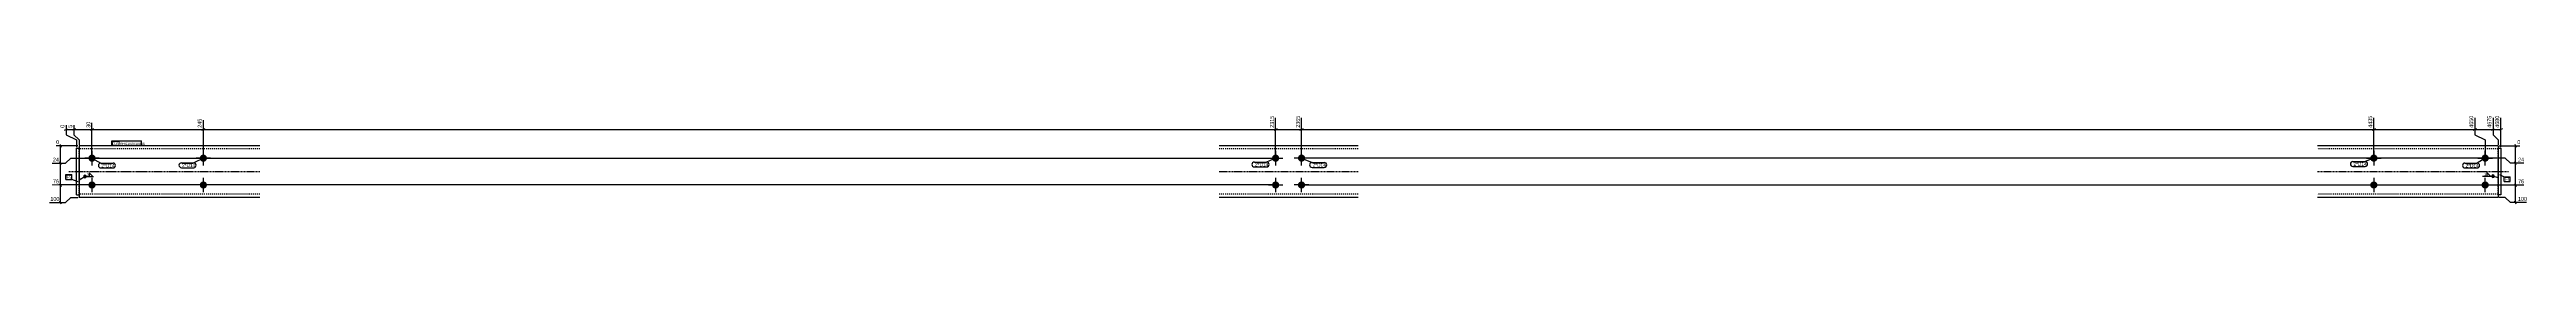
# Model space of a CAD drawing. Header units: millimetres. Extents: x 5 to 26064, y -8 to 641.
# Drawn here: x 5 to 4786, y 5 to 174 of the extents above; entities that cross this region are included whole.
import ezdxf

# ---------------------------------------------------------------- set-up
doc = ezdxf.new("R2010")
doc.units = ezdxf.units.MM
doc.linetypes.add('DXK_LINE_DOT2', pattern=[3.9198, 1.9599, -1.9599])
doc.linetypes.add('DXK_LINE_DOT3', pattern=[5.9187, 2.979, -0.9799, 0.9799, -0.9799])
for name, color, linetype in [('MÅLSÆTNING', 7, 'Continuous'), ('STÅL', 7, 'Continuous'), ('TEKST', 7, 'Continuous')]:
    doc.layers.add(name, color=color, linetype=linetype)
doc.styles.add('Arial Narrow', font='ARIALN.TTF', dxfattribs={"height": 0.2})

msp = doc.modelspace()

# ---------------------------------------------------------------- hatches: boundary and pattern name
at = {"layer": 'STÅL', "linetype": 'Continuous'}
for points in [[(86.6, 86.8, -1), (86.6, 100.8, -1)], [(301.6, 86.8, -1), (301.6, 100.8, -1)], [(2371.6, 100.8, -1), (2371.6, 86.8, -1)], [(2421.6, 86.8, -1), (2421.6, 100.8, -1)], [(4491.6, 100.8, -1), (4491.6, 86.8, -1)], [(4706.6, 100.8, -1), (4706.6, 86.8, -1)], [(86.6, 34.8, -1), (86.6, 48.8, -1)], [(301.6, 34.8, -1), (301.6, 48.8, -1)], [(2371.6, 48.8, -1), (2371.6, 34.8, -1)], [(2421.6, 34.8, -1), (2421.6, 48.8, -1)], [(4491.6, 48.8, -1), (4491.6, 34.8, -1)], [(4706.6, 48.8, -1), (4706.6, 34.8, -1)]]:
    msp.add_hatch(color=96, dxfattribs=at).paths.add_polyline_path(points)

# ---------------------------------------------------------------- linework, layer by layer
at = {"layer": 'MÅLSÆTNING', "color": 7, "linetype": 'Continuous'}
for p, q in [((33.6, 148), (39.6, 150.4)), ((36.6, 157.4), (36.6, 139.2)), ((54.6, 150.4), (48.6, 148)), ((51.6, 157.4), (51.6, 139.2)), ((51.6, 149.2), (86.6, 149.2)), ((83.6, 148), (89.6, 150.4)), ((86.6, 95.8), (86.6, 162.3)), ((304.6, 150.4), (298.6, 148)), ((298.6, 148), (304.6, 150.4)), ((301.6, 95.8), (301.6, 167.2)), ((301.6, 95.8), (301.6, 167.2)), ((301.6, 149.2), (2371.6, 149.2)), ((2374.6, 150.4), (2368.6, 148)), ((2368.6, 148), (2374.6, 150.4)), ((2371.6, 95.8), (2371.6, 172.1)), ((2371.6, 95.8), (2371.6, 172.1)), ((2371.6, 149.2), (2421.6, 149.2)), ((2424.6, 150.4), (2418.6, 148)), ((2418.6, 148), (2424.6, 150.4)), ((2421.6, 95.8), (2421.6, 172.1)), ((2421.6, 95.8), (2421.6, 172.1)), ((2421.6, 149.2), (4491.6, 149.2)), ((4494.6, 150.4), (4488.6, 148)), ((4488.6, 148), (4494.6, 150.4)), ((4491.6, 95.8), (4491.6, 172.1)), ((4491.6, 95.8), (4491.6, 172.1)), ((4491.6, 149.2), (4686.6, 149.2)), ((4683.6, 148), (4689.6, 150.4)), ((4686.6, 172.1), (4686.6, 139.2)), ((4718.7, 148), (4724.7, 150.4)), ((4721.7, 172.1), (4721.7, 139.2)), ((51.6, 139.2), (61.6, 129.2)), ((61.6, 129.2), (61.6, 119.8)), ((4686.6, 139.2), (4706.6, 129.2)), ((4706.6, 129.2), (4706.6, 95.8)), ((4721.7, 139.2), (4731.7, 129.2)), ((4731.7, 129.2), (4731.7, 119.8)), ((4733.7, 117.8), (4773.4, 117.8)), ((4764, 120.8), (4766.4, 114.8)), ((4765.2, 83.8), (4765.2, 117.8)), ((9.7, 83.8), (35.7, 83.8)), ((26.9, 80.8), (24.5, 86.8)), ((25.7, 41.8), (25.7, 83.8)), ((35.7, 83.8), (45.7, 93.8)), ((45.7, 93.8), (2369.6, 93.8)), ((4745.2, 93.8), (2423.6, 93.8)), ((4745.2, 93.8), (2423.6, 93.8)), ((4755.2, 83.8), (4745.2, 93.8)), ((4755.2, 83.8), (4745.2, 93.8)), ((4781.2, 83.8), (4755.2, 83.8)), ((4781.2, 83.8), (4755.2, 83.8)), ((4766.4, 80.8), (4764, 86.8)), ((4766.4, 80.8), (4764, 86.8)), ((4.8, 7.8), (35.7, 7.8)), ((2369.6, 41.8), (9.7, 41.8)), ((2369.6, 41.8), (9.7, 41.8)), ((24.5, 44.8), (26.9, 38.8)), ((24.5, 44.8), (26.9, 38.8)), ((26.9, 4.8), (24.5, 10.8)), ((25.7, 7.8), (25.7, 41.8)), ((35.7, 7.8), (45.7, 17.8)), ((45.7, 17.8), (59.6, 17.8)), ((2423.6, 41.8), (4781.2, 41.8)), ((4745.2, 17.8), (4733.7, 17.8)), ((4755.2, 7.8), (4745.2, 17.8)), ((4786.1, 7.8), (4755.2, 7.8)), ((4764, 44.8), (4766.4, 38.8)), ((4766.4, 4.8), (4764, 10.8)), ((4765.2, 7.8), (4765.2, 41.8))]:
    msp.add_line(p, q, dxfattribs=at)
at = {"layer": 'STÅL', "color": 2, "linetype": 'Continuous'}
for p, q in [((56.6, 22.8), (56.6, 112.8)), ((56.6, 112.8), (61.6, 112.8)), ((410.6, 117.8), (61.6, 117.8)), ((61.6, 117.8), (61.6, 18.7)), ((2530.6, 117.8), (2262.6, 117.8)), ((4731.7, 117.8), (4382.6, 117.8)), ((4731.7, 114.3), (4731.6, 17.8)), ((4731.7, 117.8), (4731.7, 116.9)), ((4731.7, 116.9), (4731.7, 114.3)), ((4731.7, 112.8), (4736.7, 112.8)), ((4736.7, 112.8), (4736.6, 22.8)), ((56.6, 22.8), (61.6, 22.8)), ((61.6, 17.8), (61.6, 18.7)), ((410.6, 17.8), (61.6, 17.8)), ((2530.6, 17.8), (2262.6, 17.8)), ((4731.6, 17.8), (4382.6, 17.8)), ((4736.6, 22.8), (4731.6, 22.8))]:
    msp.add_line(p, q, dxfattribs=at)
at = {"layer": 'STÅL', "color": 7, "linetype": 'DXK_LINE_DOT2'}
for p, q in [((61.6, 22.8), (61.6, 112.8)), ((410.6, 111.8), (61.6, 111.8)), ((2530.6, 111.8), (2262.6, 111.8)), ((4731.7, 111.8), (4382.6, 111.8)), ((4731.6, 22.8), (4731.7, 112.8)), ((61.6, 23.8), (61.6, 24.3)), ((410.6, 23.8), (61.6, 23.8)), ((2530.6, 23.8), (2262.6, 23.8)), ((4731.6, 23.8), (4382.6, 23.8))]:
    msp.add_line(p, q, dxfattribs=at)
at = {"layer": 'STÅL', "color": 96, "linetype": 'Continuous'}
for p, q in [((86.6, 107.8), (86.6, 79.8)), ((301.6, 79.8), (301.6, 107.8)), ((2371.6, 107.8), (2371.6, 79.8)), ((2421.6, 79.8), (2421.6, 107.8)), ((4491.6, 107.8), (4491.6, 79.8)), ((4706.6, 79.8), (4706.6, 107.8)), ((100.6, 93.8), (72.6, 93.8)), ((86.6, 55.8), (86.6, 27.8)), ((315.6, 93.8), (287.6, 93.8)), ((301.6, 27.8), (301.6, 55.8)), ((2357.6, 93.8), (2385.6, 93.8)), ((2371.6, 55.8), (2371.6, 27.8)), ((2435.6, 93.8), (2407.6, 93.8)), ((2421.6, 27.8), (2421.6, 55.8)), ((4477.6, 93.8), (4505.6, 93.8)), ((4491.6, 55.8), (4491.6, 27.8)), ((4692.6, 93.8), (4720.6, 93.8)), ((4706.6, 27.8), (4706.6, 55.8)), ((100.6, 41.8), (72.6, 41.8)), ((315.6, 41.8), (287.6, 41.8)), ((2357.6, 41.8), (2385.6, 41.8)), ((2435.6, 41.8), (2407.6, 41.8)), ((4477.6, 41.8), (4505.6, 41.8)), ((4692.6, 41.8), (4720.6, 41.8))]:
    msp.add_line(p, q, dxfattribs=at)
at = {"layer": 'STÅL', "color": 7, "linetype": 'DXK_LINE_DOT3'}
for p, q in [((41.6, 67.8), (410.6, 67.8)), ((2262.6, 67.8), (2530.6, 67.8)), ((4382.6, 67.8), (4751.7, 67.8))]:
    msp.add_line(p, q, dxfattribs=at)

# ---------------------------------------------------------------- next in the draw order: wipeouts: each hides what was drawn before it
at = {"color": 0, "linetype": 'Continuous'}
for points in [[(85, 163.9), (73.8, 163.9), (73.8, 151), (85, 151)], [(2370, 173.7), (2358.8, 173.7), (2358.8, 151), (2370, 151)], [(2420, 173.7), (2408.8, 173.7), (2408.8, 151), (2420, 151)], [(4490, 173.7), (4478.8, 173.7), (4478.8, 151), (4490, 151)], [(4685, 173.7), (4673.8, 173.7), (4673.8, 151), (4685, 151)], [(22.5, 85.4), (22.5, 96.6), (9.5, 96.6), (9.5, 85.4)], [(4775, 119.4), (4775, 130.6), (4767, 130.6), (4767, 119.4)], [(22.5, 43.4), (22.5, 54.6), (9.5, 54.6), (9.5, 43.4)], [(4781.4, 43.4), (4781.4, 54.6), (4768.4, 54.6), (4768.4, 43.4)]]:
    msp.add_wipeout(points, dxfattribs=at).dxf.layer = 'MÅLSÆTNING'
at = {"color": 0}
for points in [[(79.9, 59), (79.9, 64.8), (76.1, 64.8), (76.1, 59)], [(2464.3, 77.2), (2464.3, 84.2), (2443, 84.2), (2443, 77.2)], [(4473.6, 78.9), (4473.6, 85.9), (4452.3, 85.9), (4452.3, 78.9)]]:
    msp.add_wipeout(points, dxfattribs=at).dxf.layer = 'TEKST'

# ---------------------------------------------------------------- next in the draw order: hatches: boundary and pattern name
at = {"layer": 'TEKST', "linetype": 'Continuous'}
msp.add_hatch(color=3, dxfattribs=at).paths.add_polyline_path([(66.6, 53.3), (61.6, 51.9), (65.4, 55.5)])

# ---------------------------------------------------------------- next in the draw order: linework, layer by layer
at = {"layer": 'MÅLSÆTNING', "color": 7, "linetype": 'Continuous'}
for p, q in [((36.6, 149.2), (51.6, 149.2)), ((54.6, 150.4), (48.6, 148)), ((51.6, 157.4), (51.6, 139.2)), ((89.6, 150.4), (83.6, 148)), ((86.6, 95.8), (86.6, 162.3)), ((86.6, 149.2), (301.6, 149.2)), ((4689.6, 150.4), (4683.6, 148)), ((4686.6, 172.1), (4686.6, 139.2)), ((4686.6, 149.2), (4721.7, 149.2)), ((59.6, 117.8), (17.5, 117.8)), ((24.5, 120.8), (26.9, 114.8)), ((25.7, 83.8), (25.7, 117.8)), ((36.6, 139.2), (56.6, 129.2)), ((51.6, 139.2), (61.6, 129.2)), ((56.6, 129.2), (56.6, 114.8)), ((61.6, 129.2), (61.6, 119.8)), ((4686.6, 139.2), (4706.6, 129.2)), ((4706.6, 129.2), (4706.6, 95.8)), ((9.7, 83.8), (35.7, 83.8)), ((26.9, 80.8), (24.5, 86.8)), ((35.7, 83.8), (45.7, 93.8)), ((45.7, 93.8), (2369.6, 93.8))]:
    msp.add_line(p, q, dxfattribs=at)
at = {"layer": 'TEKST', "color": 3, "linetype": 'Continuous'}
for p, q in [((61.6, 51.9), (73, 58.4)), ((73, 58.4), (89.5, 58.4)), ((88.1, 58.4), (80.9, 65.5)), ((80.9, 65.5), (80.9, 58.4)), ((80.9, 58.4), (88.1, 58.4))]:
    msp.add_line(p, q, dxfattribs=at)
for start, end in [(90, 270), (270, 90)]:
    msp.add_arc((73, 58.4), 2.5, start, end, dxfattribs=at)

# ---------------------------------------------------------------- next in the draw order: texts
at = {"layer": 'MÅLSÆTNING', "color": 3, "linetype": 'Continuous', "style": 'Arial Narrow'}
for s, p in [('30', (83.4, 152.6)), ('2315', (2368.4, 152.6)), ('2365', (2418.4, 152.6)), ('4435', (4488.4, 152.6)), ('4650', (4683.4, 152.6))]:
    msp.add_text(s, height=7.64, rotation=90.0002, dxfattribs=at).set_placement(p)
for s, p in [('0', (4768.6, 121)), ('24', (11.1, 87)), ('76', (11.1, 45)), ('76', (4770, 45))]:
    msp.add_text(s, height=7.64, dxfattribs=at).set_placement(p)
at = {"layer": 'TEKST', "color": 3, "style": 'Arial Narrow'}
msp.add_text('3', height=4.77, dxfattribs=at).set_placement((76.5, 59.4))

# ---------------------------------------------------------------- next in the draw order: wipeouts: each hides what was drawn before it
at = {"color": 0, "linetype": 'Continuous'}
for points in [[(22.5, 9.4), (22.5, 20.6), (4.7, 20.6), (4.7, 9.4)], [(4786.2, 9.4), (4786.2, 20.6), (4768.4, 20.6), (4768.4, 9.4)]]:
    msp.add_wipeout(points, dxfattribs=at).dxf.layer = 'MÅLSÆTNING'
at = {"color": 0}
for points in [[(2464.3, 77.2), (2464.3, 84.2), (2443, 84.2), (2443, 77.2)], [(4473.6, 78.9), (4473.6, 85.9), (4452.3, 85.9), (4452.3, 78.9)]]:
    msp.add_wipeout(points, dxfattribs=at).dxf.layer = 'TEKST'

# ---------------------------------------------------------------- next in the draw order: linework, layer by layer
at = {"layer": 'MÅLSÆTNING', "color": 7, "linetype": 'Continuous'}
for p, q in [((4765.2, 41.8), (4765.2, 83.8)), ((2423.6, 41.8), (4781.2, 41.8)), ((4764, 44.8), (4766.4, 38.8))]:
    msp.add_line(p, q, dxfattribs=at)
at = {"layer": 'TEKST', "color": 7, "linetype": 'Continuous'}
for p, q in [((2421.6, 93.8), (2441.8, 85.4)), ((2441.8, 85.4), (2465.5, 85.4)), ((2441.8, 76), (2465.5, 76)), ((4451.1, 87.1), (4474.8, 87.1)), ((4451.1, 77.7), (4474.8, 77.7)), ((4491.6, 93.8), (4474.8, 87.1))]:
    msp.add_line(p, q, dxfattribs=at)
for centre, start, end in [((2441.8, 80.7), 90, 270), ((2465.5, 80.7), 270, 90), ((4451.1, 82.4), 90, 270), ((4474.8, 82.4), 270, 90)]:
    msp.add_arc(centre, 4.7, start, end, dxfattribs=at)

# ---------------------------------------------------------------- next in the draw order: texts
at = {"layer": 'MÅLSÆTNING', "color": 3, "linetype": 'Continuous', "style": 'Arial Narrow'}
for p in [(6.3, 11), (4770, 11)]:
    msp.add_text('100', height=7.64, dxfattribs=at).set_placement(p)
at = {"layer": 'TEKST', "color": 3, "style": 'Arial Narrow'}
for p in [(2443, 77.2), (4452.3, 78.9)]:
    msp.add_text('2*D14', height=6.68, dxfattribs=at).set_placement(p)

# ---------------------------------------------------------------- next in the draw order: wipeouts: each hides what was drawn before it
at = {"color": 0, "linetype": 'Continuous'}
for points in [[(50, 159), (38.8, 159), (38.8, 151), (50, 151)], [(300, 168.8), (288.8, 168.8), (288.8, 151), (300, 151)], [(4720.1, 173.7), (4708.9, 173.7), (4708.9, 151), (4720.1, 151)]]:
    msp.add_wipeout(points, dxfattribs=at).dxf.layer = 'MÅLSÆTNING'
at = {"color": 0}
for points in [[(138.7, 119.2), (138.7, 126.2), (125.9, 126.2), (125.9, 119.2)], [(46.3, 53.9), (46.3, 60.9), (37.4, 60.9), (37.4, 53.9)], [(126.1, 76), (126.1, 83), (104.8, 83), (104.8, 76)], [(281.8, 76.5), (281.8, 83.5), (260.4, 83.5), (260.4, 76.5)], [(2353, 78), (2353, 85), (2331.7, 85), (2331.7, 78)]]:
    msp.add_wipeout(points, dxfattribs=at).dxf.layer = 'TEKST'

# ---------------------------------------------------------------- next in the draw order: linework, layer by layer
at = {"layer": 'MÅLSÆTNING', "color": 7, "linetype": 'Continuous'}
for p, q in [((4718.7, 148), (4724.7, 150.4)), ((4721.7, 172.1), (4721.7, 139.2)), ((4721.7, 149.2), (4736.7, 149.2)), ((4739.7, 150.4), (4733.7, 148)), ((4736.7, 114.8), (4736.7, 172.1)), ((4721.7, 139.2), (4731.7, 129.2)), ((4731.7, 129.2), (4731.7, 119.8))]:
    msp.add_line(p, q, dxfattribs=at)

# ---------------------------------------------------------------- next in the draw order: texts
at = {"layer": 'MÅLSÆTNING', "color": 3, "linetype": 'Continuous', "style": 'Arial Narrow'}
for s, p in [('245', (298.4, 152.6)), ('4675', (4718.5, 152.6))]:
    msp.add_text(s, height=7.64, rotation=90.0002, dxfattribs=at).set_placement(p)

# ---------------------------------------------------------------- next in the draw order: wipeouts: each hides what was drawn before it
at = {"color": 0, "linetype": 'Continuous'}
for points in [[(35, 159), (23.8, 159), (23.8, 151), (35, 151)], [(4781.4, 85.4), (4781.4, 96.6), (4768.4, 96.6), (4768.4, 85.4)]]:
    msp.add_wipeout(points, dxfattribs=at).dxf.layer = 'MÅLSÆTNING'
at = {"color": 0}
for points in [[(138.7, 119.2), (138.7, 126.2), (125.9, 126.2), (125.9, 119.2)], [(46.3, 53.9), (46.3, 60.9), (37.4, 60.9), (37.4, 53.9)], [(126.1, 76), (126.1, 83), (104.8, 83), (104.8, 76)], [(281.8, 76.5), (281.8, 83.5), (260.4, 83.5), (260.4, 76.5)], [(2353, 78), (2353, 85), (2331.7, 85), (2331.7, 78)], [(4708.5, 59.5), (4708.5, 65.3), (4704.7, 65.3), (4704.7, 59.5)]]:
    msp.add_wipeout(points, dxfattribs=at).dxf.layer = 'TEKST'

# ---------------------------------------------------------------- next in the draw order: hatches: boundary and pattern name
at = {"layer": 'TEKST', "linetype": 'Continuous'}
msp.add_hatch(color=3, dxfattribs=at).paths.add_polyline_path([(4727.3, 58.5), (4731.7, 55.8), (4726.5, 56.1)])

# ---------------------------------------------------------------- next in the draw order: linework, layer by layer
at = {"layer": 'TEKST', "color": 7, "linetype": 'Continuous'}
for p, q in [((36.2, 62.1), (47.5, 62.1)), ((36.2, 52.7), (36.2, 62.1)), ((36.2, 52.7), (47.5, 52.7)), ((47.5, 52.7), (47.5, 62.1)), ((59.8, 47.9), (47.5, 52.7)), ((86.6, 93.8), (103.6, 84.2)), ((103.6, 84.2), (127.3, 84.2)), ((103.6, 74.8), (127.3, 74.8)), ((259.2, 84.7), (283, 84.7)), ((259.2, 75.3), (283, 75.3)), ((301.6, 93.8), (283, 84.7)), ((2330.5, 86.2), (2354.2, 86.2)), ((2330.5, 76.8), (2354.2, 76.8)), ((2371.6, 93.8), (2354.2, 86.2))]:
    msp.add_line(p, q, dxfattribs=at)
at = {"layer": 'TEKST', "color": 3, "linetype": 'Continuous'}
for p, q in [((4701.6, 58.9), (4721.6, 58.9)), ((4716.7, 58.9), (4709.5, 66.1)), ((4709.5, 66.1), (4709.5, 58.9)), ((4709.5, 58.9), (4716.7, 58.9)), ((4731.7, 55.8), (4721.6, 58.9))]:
    msp.add_line(p, q, dxfattribs=at)
at = {"layer": 'TEKST', "color": 7, "linetype": 'Continuous'}
for centre, start, end in [((103.6, 79.5), 90, 270), ((127.3, 79.5), 270, 90), ((259.2, 80), 90, 270), ((283, 80), 270, 90), ((2330.5, 81.5), 90, 270), ((2354.2, 81.5), 270, 90)]:
    msp.add_arc(centre, 4.7, start, end, dxfattribs=at)
at = {"layer": 'TEKST', "color": 3, "linetype": 'Continuous'}
for start, end in [(90, 270), (270, 90)]:
    msp.add_arc((4721.6, 58.9), 2.5, start, end, dxfattribs=at)

# ---------------------------------------------------------------- next in the draw order: texts
at = {"layer": 'MÅLSÆTNING', "color": 3, "linetype": 'Continuous', "style": 'Arial Narrow'}
for s, p in [('0', (33.4, 152.6)), ('5', (48.4, 152.6))]:
    msp.add_text(s, height=7.64, rotation=90.0002, dxfattribs=at).set_placement(p)
msp.add_text('24', height=7.64, dxfattribs=at).set_placement((4770, 87))
at = {"layer": 'TEKST', "color": 3, "style": 'Arial Narrow'}
for s, height, p in [('F9', 6.68, (37.4, 53.9)), ('2*D14', 6.68, (104.8, 76)), ('2*D14', 6.68, (260.4, 76.5)), ('2*D14', 6.68, (2331.7, 78)), ('3', 4.77, (4705.1, 59.9))]:
    msp.add_text(s, height=height, dxfattribs=at).set_placement(p)

# ---------------------------------------------------------------- next in the draw order: wipeouts: each hides what was drawn before it
at = {"color": 0, "linetype": 'Continuous'}
msp.add_wipeout([(4735.1, 173.7), (4723.9, 173.7), (4723.9, 151), (4735.1, 151)], dxfattribs=at).dxf.layer = 'MÅLSÆTNING'
at = {"color": 0}
msp.add_wipeout([(181, 119.2), (181, 124.2), (140.8, 124.2), (140.8, 119.2)], dxfattribs=at).dxf.layer = 'TEKST'

# ---------------------------------------------------------------- next in the draw order: texts
at = {"layer": 'MÅLSÆTNING', "color": 3, "linetype": 'Continuous', "style": 'Arial Narrow'}
msp.add_text('4680', height=7.64, rotation=90.0002, dxfattribs=at).set_placement((4733.5, 152.6))

# ---------------------------------------------------------------- next in the draw order: wipeouts: each hides what was drawn before it
at = {"color": 0, "linetype": 'Continuous'}
msp.add_wipeout([(23.9, 119.4), (23.9, 130.6), (15.9, 130.6), (15.9, 119.4)], dxfattribs=at).dxf.layer = 'MÅLSÆTNING'
at = {"color": 0}
for points in [[(181, 119.2), (181, 124.2), (140.8, 124.2), (140.8, 119.2)], [(4690, 76), (4690, 83), (4668.7, 83), (4668.7, 76)], [(4753.6, 49.6), (4753.6, 56.6), (4744.7, 56.6), (4744.7, 49.6)]]:
    msp.add_wipeout(points, dxfattribs=at).dxf.layer = 'TEKST'

# ---------------------------------------------------------------- next in the draw order: linework, layer by layer
at = {"layer": 'TEKST', "color": 7, "linetype": 'Continuous'}
for p, q in [((124.7, 127.4), (182.2, 127.4)), ((124.7, 118), (124.7, 127.4)), ((124.7, 118), (182.2, 118)), ((182.2, 118), (182.2, 127.4))]:
    msp.add_line(p, q, dxfattribs=at)

# ---------------------------------------------------------------- next in the draw order: texts
at = {"layer": 'MÅLSÆTNING', "color": 3, "linetype": 'Continuous', "style": 'Arial Narrow'}
msp.add_text('0', height=7.64, dxfattribs=at).set_placement((17.5, 121))
at = {"layer": 'TEKST', "color": 3, "style": 'Arial Narrow'}
for s, height, p in [('p38', 6.68, (125.9, 119.2)), ('RHS100X100X6', 4.772, (140.8, 119.2))]:
    msp.add_text(s, height=height, dxfattribs=at).set_placement(p)

# ---------------------------------------------------------------- next in the draw order: wipeouts: each hides what was drawn before it
at = {"color": 0}
for points in [[(4690, 76), (4690, 83), (4668.7, 83), (4668.7, 76)], [(4753.6, 49.6), (4753.6, 56.6), (4744.7, 56.6), (4744.7, 49.6)]]:
    msp.add_wipeout(points, dxfattribs=at).dxf.layer = 'TEKST'

# ---------------------------------------------------------------- next in the draw order: linework, layer by layer
at = {"layer": 'TEKST', "color": 7, "linetype": 'Continuous'}
for p, q in [((4667.5, 84.2), (4691.2, 84.2)), ((4667.5, 74.8), (4691.2, 74.8)), ((4706.6, 93.8), (4691.2, 84.2)), ((4734.4, 61.9), (4743.5, 57.8)), ((4743.5, 57.8), (4754.8, 57.8)), ((4743.5, 48.4), (4743.5, 57.8)), ((4743.5, 48.4), (4754.8, 48.4)), ((4754.8, 48.4), (4754.8, 57.8))]:
    msp.add_line(p, q, dxfattribs=at)
for centre, start, end in [((4667.5, 79.5), 90, 270), ((4691.2, 79.5), 270, 90)]:
    msp.add_arc(centre, 4.7, start, end, dxfattribs=at)

# ---------------------------------------------------------------- next in the draw order: texts
at = {"layer": 'TEKST', "color": 3, "style": 'Arial Narrow'}
for s, p in [('2*D14', (4668.7, 76)), ('F9', (4744.7, 49.6))]:
    msp.add_text(s, height=6.68, dxfattribs=at).set_placement(p)

doc.saveas('drawing.dxf')
